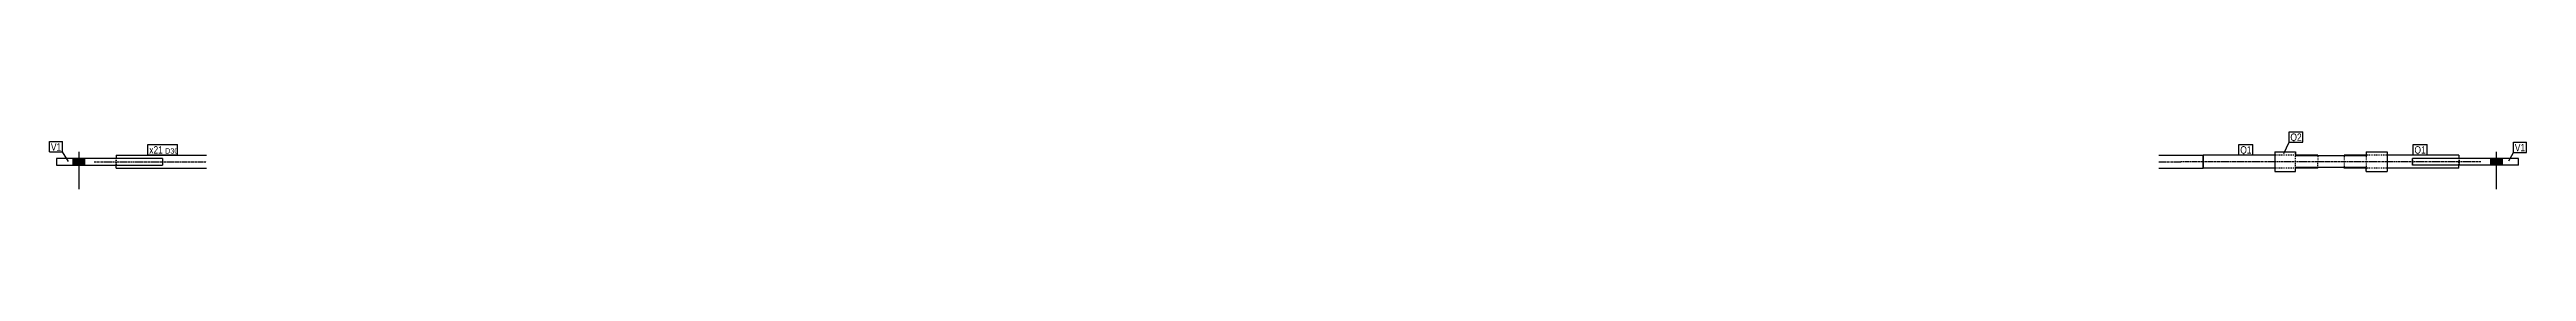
# Model space of a CAD drawing. Header units: millimetres. Extents: x 12 to 17473, y -28 to 353.
# Drawn here: x 11856 to 17473, y -28 to 103 of the extents above; entities that cross this region are included whole.
import ezdxf

# ---------------------------------------------------------------- set-up
doc = ezdxf.new("R2010")
doc.units = ezdxf.units.MM
doc.linetypes.add('DXK_LINE_DOT2', pattern=[3.9198, 1.9599, -1.9599])
doc.linetypes.add('DXK_LINE_DOT3', pattern=[5.9187, 2.979, -0.9799, 0.9799, -0.9799])
doc.layers.add('STÅL', color=7, linetype='Continuous')
doc.layers.add('TEKST', color=7, linetype='Continuous')
doc.styles.add('Arial Narrow', font='ARIALN.TTF', dxfattribs={"height": 0.2})

msp = doc.modelspace()

# ---------------------------------------------------------------- hatches: boundary and pattern name
at = {"layer": 'STÅL', "linetype": 'Continuous'}
for points in [[(11909.4, 27), (11935.4, 27), (11935.4, 42), (11909.4, 42)], [(17417.2, 42), (17391.2, 42), (17391.2, 27), (17417.2, 27)]]:
    msp.add_hatch(color=96, dxfattribs=at).paths.add_polyline_path(points)

# ---------------------------------------------------------------- linework, layer by layer
at = {"layer": 'STÅL', "color": 96, "linetype": 'Continuous'}
for p, q in [((11922.4, 57), (11922.4, -28)), ((17404.2, 57), (17404.2, -28)), ((11909.4, 42), (11909.4, 27)), ((11935.4, 42), (11935.4, 27)), ((17391.2, 42), (17391.2, 27)), ((17417.2, 42), (17417.2, 27))]:
    msp.add_line(p, q, dxfattribs=at)
at = {"layer": 'STÅL', "color": 2, "linetype": 'Continuous'}
for p, q in [((16901.7, 57), (16949.2, 57)), ((16901.7, 57), (16901.7, 12)), ((16949.2, 57), (16949.2, 47.7)), ((17109.2, 57), (17156.7, 57)), ((17109.2, 57), (17109.2, 47.7)), ((17156.7, 57), (17156.7, 12)), ((12112.4, 42), (11872.4, 42)), ((11872.4, 42), (11872.4, 27)), ((11872.4, 27), (12112.4, 27)), ((12007.4, 49.5), (12212.4, 49.5)), ((12007.4, 49.5), (12007.4, 42)), ((12007.4, 19.5), (12007.4, 27)), ((12007.4, 19.5), (12212.4, 19.5)), ((12112.4, 42), (12112.4, 27)), ((16639.2, 49.5), (16739.2, 49.5)), ((16639.2, 19.5), (16739.2, 19.5)), ((16901.7, 49.5), (16739.2, 49.5)), ((16739.2, 19.5), (16739.2, 49.5)), ((16739.2, 49.5), (16739.2, 27)), ((16739.2, 27), (16739.2, 19.5)), ((16901.7, 19.5), (16739.2, 19.5)), ((16901.7, 12), (16949.2, 12)), ((16999.2, 49.5), (16949.2, 49.5)), ((17109.2, 47.7), (16949.2, 47.7)), ((17109.2, 21.3), (16949.2, 21.3)), ((16949.2, 12), (16949.2, 21.3)), ((16999.2, 19.5), (16949.2, 19.5)), ((16999.2, 47.7), (16999.2, 49.5)), ((16999.2, 19.5), (16999.2, 21.3)), ((17109.2, 49.5), (17059.2, 49.5)), ((17059.2, 49.5), (17059.2, 47.7)), ((17059.2, 19.5), (17059.2, 21.3)), ((17109.2, 19.5), (17059.2, 19.5)), ((17109.2, 12), (17109.2, 21.3)), ((17109.2, 12), (17156.7, 12)), ((17319.2, 49.5), (17156.7, 49.5)), ((17319.2, 19.5), (17156.7, 19.5)), ((17214.2, 27), (17214.2, 42)), ((17214.2, 42), (17214.2, 42)), ((17454.2, 42), (17214.2, 42)), ((17454.2, 27), (17214.2, 27)), ((17319.2, 49.5), (17319.2, 42)), ((17319.2, 19.5), (17319.2, 27)), ((17454.2, 27), (17454.2, 42)), ((17454.2, 27), (17454.2, 27))]:
    msp.add_line(p, q, dxfattribs=at)
at = {"layer": 'STÅL', "color": 7, "linetype": 'DXK_LINE_DOT3'}
for p, q in [((11957.4, 34.5), (12212.4, 34.5)), ((16639.2, 34.5), (16689.2, 34.5)), ((17009.2, 34.5), (16689.2, 34.5)), ((17369.2, 34.5), (17009.2, 34.5))]:
    msp.add_line(p, q, dxfattribs=at)
at = {"layer": 'STÅL', "color": 7, "linetype": 'DXK_LINE_DOT2'}
for p, q in [((12006.4, 42), (12006.4, 27)), ((12007.4, 42), (12007.4, 27)), ((16949.2, 49.5), (16901.7, 49.5)), ((16949.2, 19.5), (16901.7, 19.5)), ((16949.2, 21.3), (16949.2, 54)), ((16999.2, 47.5), (16999.2, 47.7)), ((16999.2, 47.5), (16999.2, 34.5)), ((16999.2, 21.3), (16999.2, 34.5)), ((17059.2, 47.7), (17059.2, 21.3)), ((17156.7, 49.5), (17109.2, 49.5)), ((17109.2, 47.7), (17109.2, 15)), ((17156.7, 19.5), (17109.2, 19.5)), ((17214.2, 42), (17214.2, 27)), ((17214.2, 42), (17214.2, 42)), ((17214.2, 42), (17214.2, 42)), ((17214.2, 42), (17214.2, 42)), ((17214.2, 42), (17214.2, 42)), ((17214.2, 27), (17214.2, 27)), ((17214.2, 27), (17214.2, 27)), ((17319.2, 42), (17319.2, 34.5)), ((17319.2, 27), (17319.2, 34.5)), ((17320.2, 42), (17320.2, 27)), ((17454.2, 27), (17454.2, 42))]:
    msp.add_line(p, q, dxfattribs=at)

# ---------------------------------------------------------------- next in the draw order: wipeouts: each hides what was drawn before it
at = {"color": 0}
for points in [[(11882.8, 59.7), (11882.8, 77.2), (11859.3, 77.2), (11859.3, 59.7)], [(12113.3, 53), (12113.3, 70.5), (12082.4, 70.5), (12082.4, 53)], [(16849.2, 53), (16849.2, 70.5), (16823.7, 70.5), (16823.7, 53)], [(16962.9, 82), (16962.9, 99.5), (16937.3, 99.5), (16937.3, 82)], [(17244.2, 53), (17244.2, 70.5), (17218.7, 70.5), (17218.7, 53)], [(17469.6, 58.2), (17469.6, 75.7), (17446.2, 75.7), (17446.2, 58.2)]]:
    msp.add_wipeout(points, dxfattribs=at).dxf.layer = 'TEKST'

# ---------------------------------------------------------------- next in the draw order: wipeouts: each hides what was drawn before it
for points in [[(11882.8, 59.7), (11882.8, 77.2), (11859.3, 77.2), (11859.3, 59.7)], [(12113.3, 53), (12113.3, 70.5), (12082.4, 70.5), (12082.4, 53)], [(16849.2, 53), (16849.2, 70.5), (16823.7, 70.5), (16823.7, 53)], [(16962.9, 82), (16962.9, 99.5), (16937.3, 99.5), (16937.3, 82)], [(17244.2, 53), (17244.2, 70.5), (17218.7, 70.5), (17218.7, 53)], [(17469.6, 58.2), (17469.6, 75.7), (17446.2, 75.7), (17446.2, 58.2)]]:
    msp.add_wipeout(points, dxfattribs=at).dxf.layer = 'TEKST'

# ---------------------------------------------------------------- next in the draw order: linework, layer by layer
at = {"layer": 'TEKST', "color": 7, "linetype": 'Continuous'}
for p, q in [((11856.3, 80.2), (11885.8, 80.2)), ((11856.3, 56.7), (11856.3, 80.2)), ((11856.3, 56.7), (11885.8, 56.7)), ((11885.8, 56.7), (11885.8, 80.2)), ((11899.3, 35.2), (11885.8, 56.7)), ((12079.4, 50), (12079.4, 73.5)), ((16820.7, 73.5), (16852.2, 73.5)), ((16820.7, 50), (16820.7, 73.5)), ((16852.2, 50), (16852.2, 73.5)), ((16922.5, 53), (16934.3, 79)), ((16934.3, 102.5), (16965.9, 102.5)), ((16934.3, 79), (16934.3, 102.5)), ((16934.3, 79), (16965.9, 79)), ((16965.9, 79), (16965.9, 102.5)), ((17215.7, 73.5), (17247.2, 73.5)), ((17215.7, 50), (17215.7, 73.5)), ((17247.2, 50), (17247.2, 73.5)), ((17443.2, 78.7), (17472.6, 78.7)), ((17443.2, 55.2), (17443.2, 78.7)), ((17472.6, 55.2), (17472.6, 78.7)), ((16820.7, 50), (16852.2, 50)), ((17215.7, 50), (17247.2, 50)), ((17432.4, 36.2), (17443.2, 55.2)), ((17443.2, 55.2), (17472.6, 55.2))]:
    msp.add_line(p, q, dxfattribs=at)

# ---------------------------------------------------------------- next in the draw order: texts
at = {"layer": 'TEKST', "color": 3, "style": 'Arial Narrow'}
for s, p in [('V1', (11859.3, 59.7)), ('Q1', (16823.7, 53)), ('Q2', (16937.3, 82)), ('Q1', (17218.7, 53)), ('V1', (17446.2, 58.2))]:
    msp.add_text(s, height=16.7, dxfattribs=at).set_placement(p)

# ---------------------------------------------------------------- next in the draw order: wipeouts: each hides what was drawn before it
at = {"color": 0}
msp.add_wipeout([(12143.7, 53), (12143.7, 65.5), (12118.5, 65.5), (12118.5, 53)], dxfattribs=at).dxf.layer = 'TEKST'

# ---------------------------------------------------------------- next in the draw order: wipeouts: each hides what was drawn before it
msp.add_wipeout([(12143.7, 53), (12143.7, 65.5), (12118.5, 65.5), (12118.5, 53)], dxfattribs=at).dxf.layer = 'TEKST'

# ---------------------------------------------------------------- next in the draw order: linework, layer by layer
at = {"layer": 'TEKST', "color": 7, "linetype": 'Continuous'}
for p, q in [((12079.4, 73.5), (12146.7, 73.5)), ((12146.7, 50), (12146.7, 73.5)), ((12079.4, 50), (12146.7, 50))]:
    msp.add_line(p, q, dxfattribs=at)

# ---------------------------------------------------------------- next in the draw order: texts
at = {"layer": 'TEKST', "color": 3, "style": 'Arial Narrow'}
for s, height, p in [('x21', 16.7, (12082.4, 53)), ('D30', 11.93, (12118.5, 53))]:
    msp.add_text(s, height=height, dxfattribs=at).set_placement(p)

doc.saveas('drawing.dxf')
